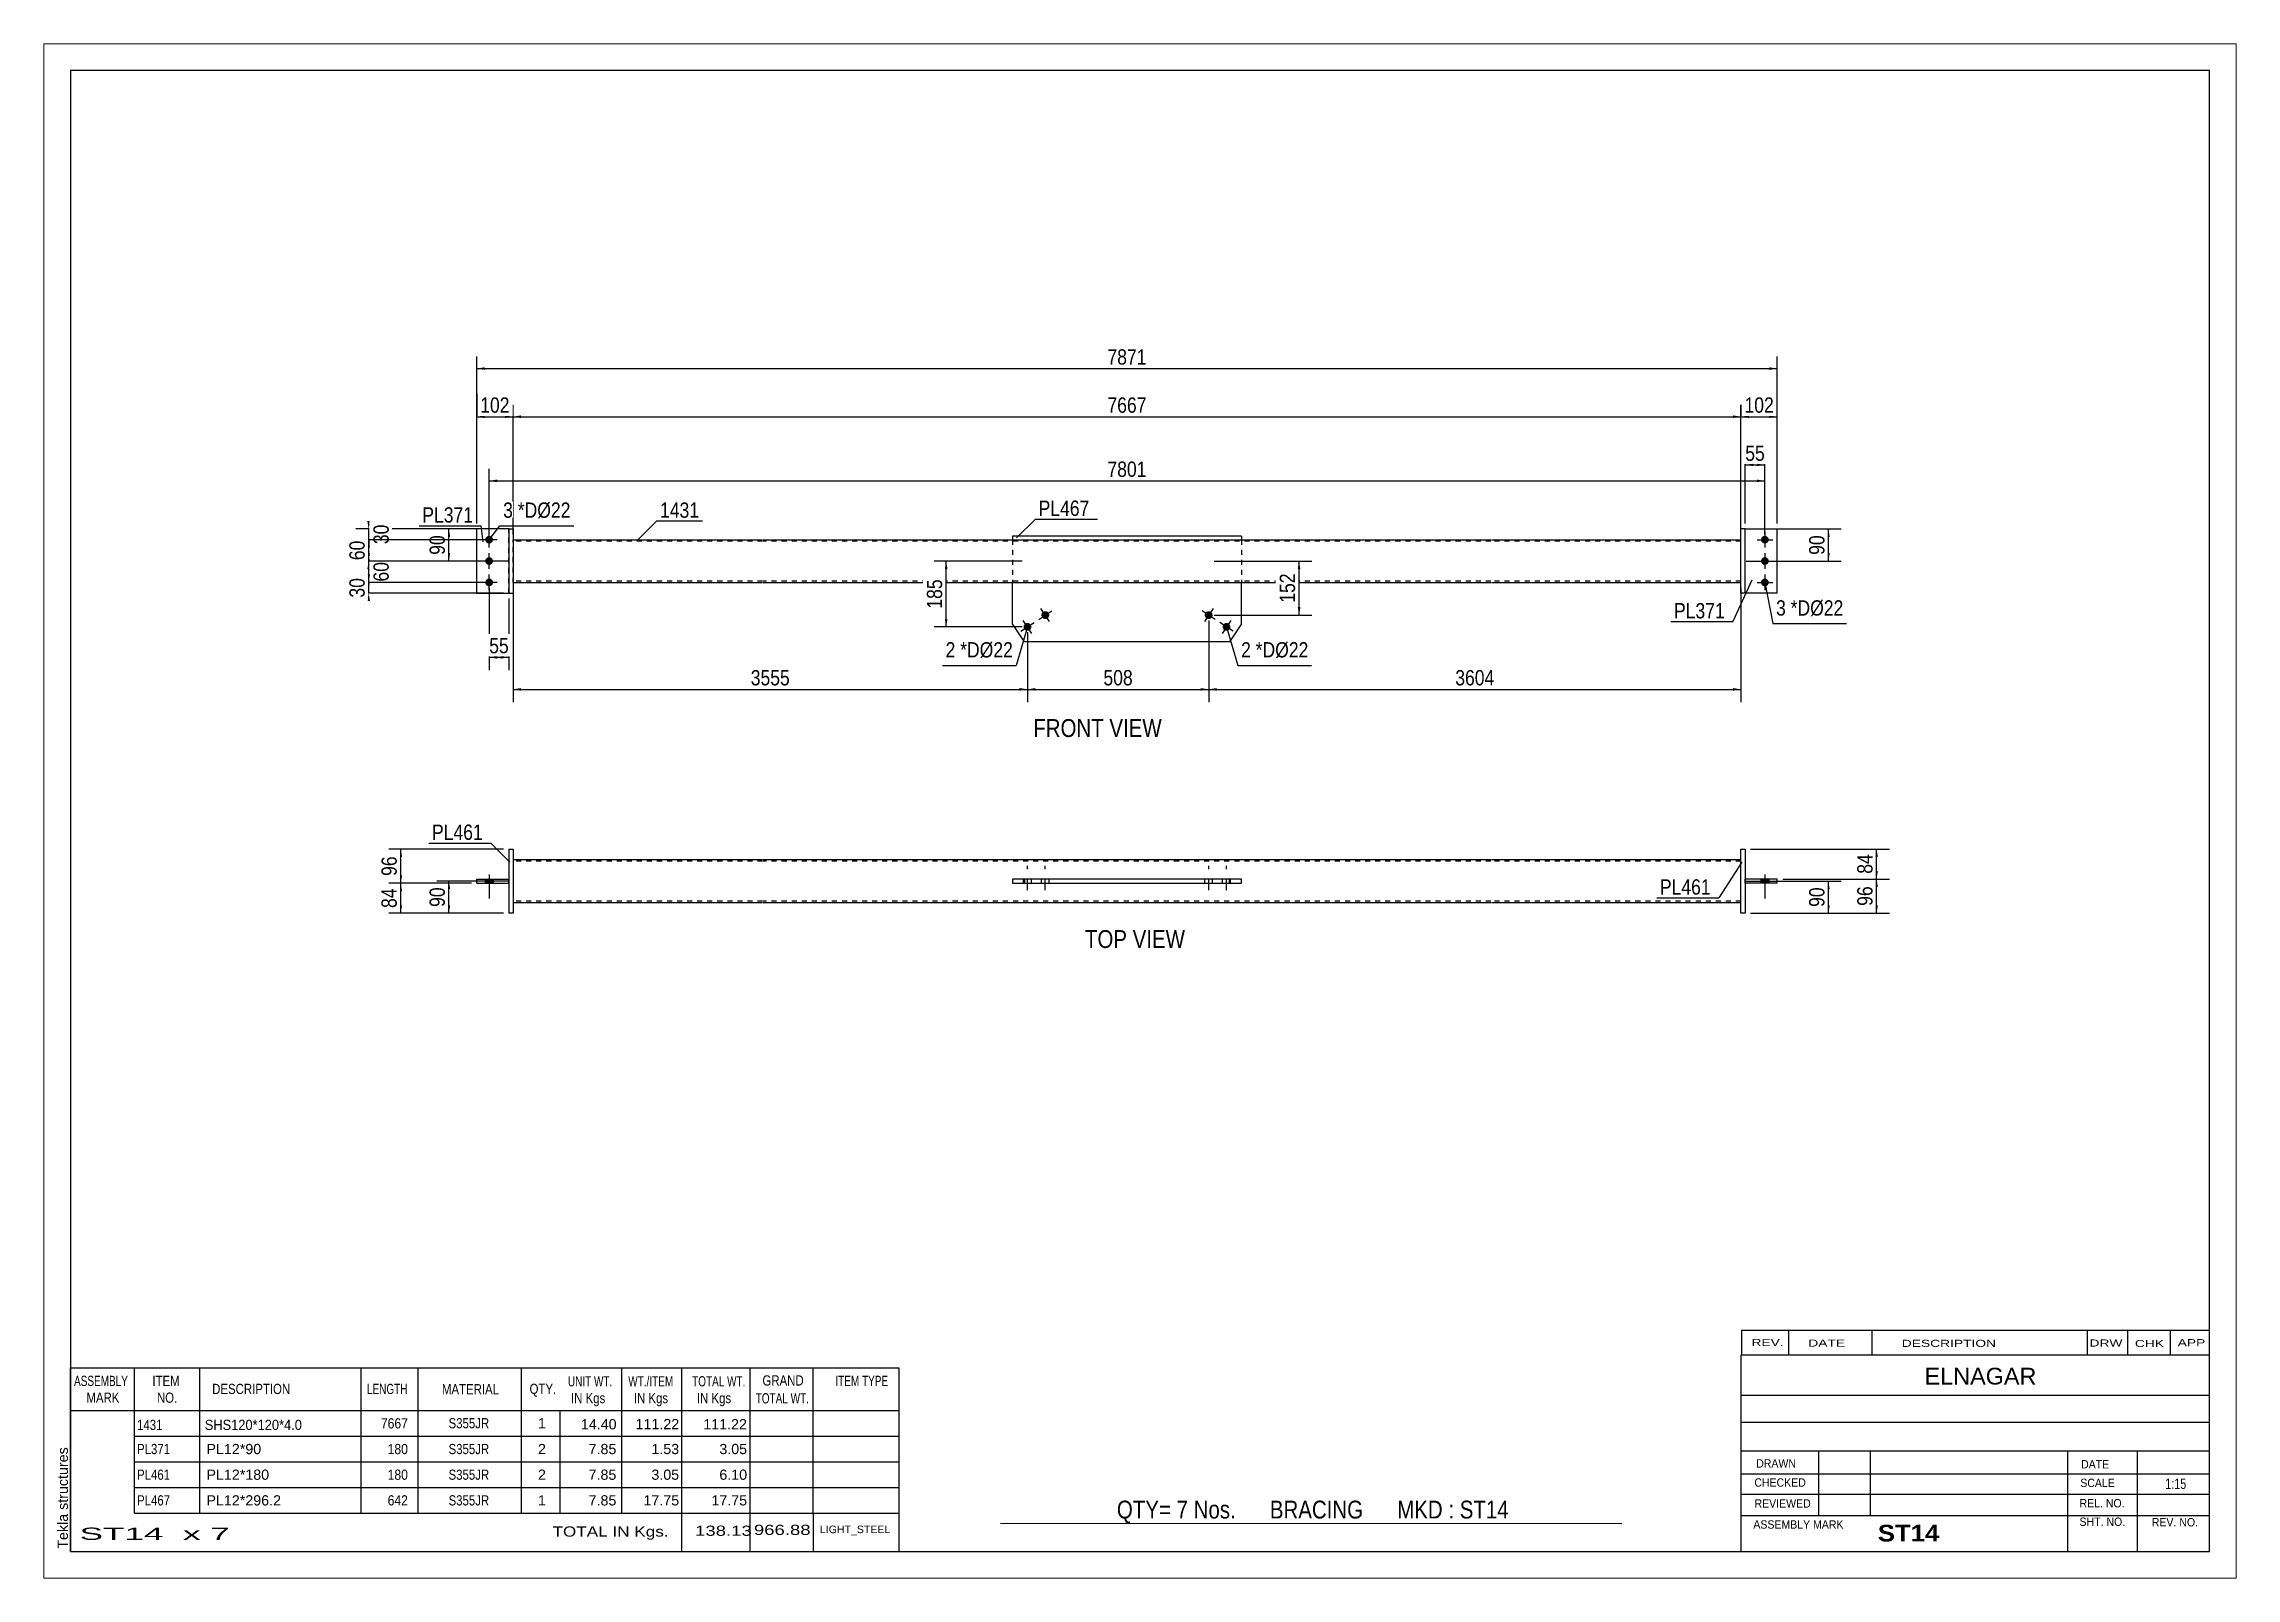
# Paper-space layout 'Layout1' of a CAD drawing. Header units: millimetres. Extents: x 0 to 410, y 0 to 287.
# The model-space entities are those that its viewports show. They can reach past a viewport. Long polylines and large blocks are cut down to what shows.
import ezdxf

# ---------------------------------------------------------------- set-up
doc = ezdxf.new("R2010")
doc.units = ezdxf.units.MM
doc.linetypes.add('DXK_LINE_DOT1', pattern=[1.8814, 0.9407, -0.9407])
doc.linetypes.add('DXK_LINE_DOT2', pattern=[3.9198, 1.9599, -1.9599])
doc.layers.add('Viewport layer', color=7, linetype='Continuous', plot=False)
doc.styles.add('Arial', font='ARIAL.TTF', dxfattribs={"height": 0.2})
doc.styles.add('Arial Bold', font='ARIALBD.TTF', dxfattribs={"height": 0.2})
doc.styles.add('Arial Narrow', font='ARIALN.TTF', dxfattribs={"height": 0.2})

# ---------------------------------------------------------------- blocks, each defined once
blk = doc.blocks.new('Unknown-629095118-1771')
at = {"color": 5, "linetype": 'Continuous'}
for p, q in [((405, 282), (5, 282)), ((5, 282), (5, 5)), ((405, 5), (405, 282)), ((5, 5), (405, 5))]:
    blk.add_line(p, q, dxfattribs=at)
at = {"color": 174, "linetype": 'Continuous', "style": 'Arial'}
blk.add_text('Tekla structures', height=1.9102, rotation=90, dxfattribs=at).set_placement((4.5, 5.5))
blk = doc.blocks.new('Unknown-629095118-11 - 1222')
at = {"color": 0, "linetype": 'Continuous'}
blk.add_wipeout([(209.11, 157.35), (209.11, 160.85), (185.04, 160.85), (185.04, 157.35)], dxfattribs=at)
at = {"color": 6, "linetype": 'Continuous', "style": 'Arial Narrow'}
blk.add_text('FRONT VIEW', height=3.34, dxfattribs=at).set_placement((185.04, 157.35))
blk = doc.blocks.new('Unknown-629095118-12 - 1254')
at = {"color": 0, "linetype": 'Continuous'}
blk.add_wipeout([(213.45, 117.88), (213.45, 121.38), (194.7, 121.38), (194.7, 117.88)], dxfattribs=at)
at = {"color": 6, "linetype": 'Continuous', "style": 'Arial Narrow'}
blk.add_text('TOP VIEW', height=3.34, dxfattribs=at).set_placement((194.7, 117.88))
blk = doc.blocks.new('Part-629095118-1239 - 1222')
at = {"color": 2, "linetype": 'Continuous'}
for p, q in [((80.95, 184.25), (80.95, 196.25)), ((86.95, 196.25), (80.95, 196.25)), ((80.95, 184.25), (86.95, 184.25))]:
    blk.add_line(p, q, dxfattribs=at)
at = {"color": 7, "linetype": 'DXK_LINE_DOT1'}
blk.add_line((86.95, 184.25), (86.95, 196.25), dxfattribs=at)
blk = doc.blocks.new('Part-629095118-1238 - 1222')
at = {"color": 2, "linetype": 'Continuous'}
for p, q in [((181.18, 194.92), (181.18, 194.25)), ((223.96, 194.92), (181.18, 194.92)), ((223.96, 194.92), (223.96, 194.25)), ((181.18, 178.5), (181.18, 186.25)), ((223.96, 178.5), (223.96, 186.25)), ((183.39, 175.17), (181.18, 178.5)), ((223.96, 178.5), (221.75, 175.17)), ((221.75, 175.17), (183.39, 175.17))]:
    blk.add_line(p, q, dxfattribs=at)
at = {"color": 7, "linetype": 'DXK_LINE_DOT1'}
for p, q in [((181.18, 194.25), (181.18, 186.25)), ((223.96, 194.25), (223.96, 186.25))]:
    blk.add_line(p, q, dxfattribs=at)
blk = doc.blocks.new('Part-629095118-1240 - 1222')
at = {"color": 2, "linetype": 'Continuous'}
for p, q in [((86.95, 196.25), (86.95, 184.25)), ((86.95, 196.25), (87.75, 196.25)), ((87.75, 196.25), (87.75, 184.25)), ((86.95, 184.25), (87.75, 184.25))]:
    blk.add_line(p, q, dxfattribs=at)
blk = doc.blocks.new('Part-629095118-1241 - 1222')
at = {"color": 2, "linetype": 'Continuous'}
for p, q in [((318.19, 196.25), (324.19, 196.25)), ((324.19, 184.25), (324.19, 196.25)), ((324.19, 184.25), (318.19, 184.25))]:
    blk.add_line(p, q, dxfattribs=at)
at = {"color": 7, "linetype": 'DXK_LINE_DOT1'}
blk.add_line((318.19, 184.25), (318.19, 196.25), dxfattribs=at)
blk = doc.blocks.new('Part-629095118-1242 - 1222')
at = {"color": 2, "linetype": 'Continuous'}
for p, q in [((318.19, 196.25), (317.39, 196.25)), ((317.39, 184.25), (317.39, 196.25)), ((318.19, 184.25), (318.19, 196.25)), ((318.19, 184.25), (317.39, 184.25))]:
    blk.add_line(p, q, dxfattribs=at)
blk = doc.blocks.new('Part-629095118-1243 - 1222')
at = {"color": 2, "linetype": 'Continuous'}
for p, q in [((87.75, 194.25), (134.42, 194.25)), ((134.52, 194.25), (270.62, 194.25)), ((270.72, 194.25), (317.39, 194.25)), ((87.75, 186.25), (134.42, 186.25)), ((134.52, 186.25), (270.62, 186.25)), ((270.72, 186.25), (317.39, 186.25))]:
    blk.add_line(p, q, dxfattribs=at)
at = {"color": 7, "linetype": 'DXK_LINE_DOT1'}
for p, q in [((87.75, 186.25), (87.75, 194.25)), ((134.42, 193.98), (87.75, 193.98)), ((270.62, 193.98), (134.52, 193.98)), ((317.39, 193.98), (270.72, 193.98)), ((317.39, 186.25), (317.39, 194.25)), ((134.42, 186.52), (87.75, 186.52)), ((270.62, 186.52), (134.52, 186.52)), ((317.39, 186.52), (270.72, 186.52))]:
    blk.add_line(p, q, dxfattribs=at)
blk = doc.blocks.new('Bolt-629095118-1244 - 1222')
at = {"linetype": 'Continuous'}
for points in [[(217.44, 179.53, -1), (218.25, 180.76, -1)], [(220.78, 177.33, -1), (221.59, 178.55, -1)]]:
    blk.add_hatch(color=3, dxfattribs=at).paths.add_polyline_path(points)
at = {"color": 3, "linetype": 'Continuous'}
for p, q in [((219.07, 179.34), (216.62, 180.95)), ((218.66, 181.37), (217.04, 178.92)), ((222.41, 177.13), (219.96, 178.75)), ((221.99, 179.16), (220.38, 176.72))]:
    blk.add_line(p, q, dxfattribs=at)
blk = doc.blocks.new('Bolt-629095118-1245 - 1222')
at = {"linetype": 'Continuous'}
for points in [[(186.89, 180.76, -1), (187.7, 179.53, -1)], [(183.55, 178.55, -1), (184.36, 177.33, -1)]]:
    blk.add_hatch(color=3, dxfattribs=at).paths.add_polyline_path(points)
at = {"color": 3, "linetype": 'Continuous'}
for p, q in [((186.07, 179.34), (188.51, 180.95)), ((188.1, 178.92), (186.48, 181.37)), ((182.73, 177.13), (185.18, 178.75)), ((184.76, 176.72), (183.15, 179.16))]:
    blk.add_line(p, q, dxfattribs=at)
blk = doc.blocks.new('Bolt-629095118-1246 - 1222')
at = {"linetype": 'Continuous'}
for points in [[(83.28, 193.52, -1), (83.28, 194.98, -1)], [(83.28, 189.52, -1), (83.28, 190.98, -1)], [(83.28, 185.52, -1), (83.28, 186.98, -1)]]:
    blk.add_hatch(color=3, dxfattribs=at).paths.add_polyline_path(points)
at = {"color": 3, "linetype": 'Continuous'}
for p, q in [((84.75, 194.25), (81.82, 194.25)), ((83.28, 192.78), (83.28, 195.72)), ((84.75, 190.25), (81.82, 190.25)), ((83.28, 188.78), (83.28, 191.72)), ((84.75, 186.25), (81.82, 186.25)), ((83.28, 184.78), (83.28, 187.72))]:
    blk.add_line(p, q, dxfattribs=at)
blk = doc.blocks.new('Bolt-629095118-1247 - 1222')
at = {"linetype": 'Continuous'}
for points in [[(321.86, 194.98, -1), (321.86, 193.52, -1)], [(321.86, 190.98, -1), (321.86, 189.52, -1)], [(321.86, 186.98, -1), (321.86, 185.52, -1)]]:
    blk.add_hatch(color=3, dxfattribs=at).paths.add_polyline_path(points)
at = {"color": 3, "linetype": 'Continuous'}
for p, q in [((320.39, 194.25), (323.32, 194.25)), ((321.86, 195.72), (321.86, 192.78)), ((320.39, 190.25), (323.32, 190.25)), ((321.86, 191.72), (321.86, 188.78)), ((320.39, 186.25), (323.32, 186.25)), ((321.86, 187.72), (321.86, 184.78))]:
    blk.add_line(p, q, dxfattribs=at)
blk = doc.blocks.new('Part-629095118-1256 - 1254')
at = {"color": 2, "linetype": 'Continuous'}
for p, q in [((80.95, 129.98), (80.95, 130.78)), ((80.95, 130.78), (86.95, 130.78)), ((80.95, 129.98), (86.95, 129.98)), ((86.95, 129.98), (86.95, 130.78))]:
    blk.add_line(p, q, dxfattribs=at)
blk = doc.blocks.new('Bolt-629095118-1264 - 1254')
at = {"linetype": 'Continuous'}
blk.add_hatch(color=3, dxfattribs=at).paths.add_polyline_path([(322.59, 130.78), (321.12, 130.78), (321.12, 129.98), (322.59, 129.98)])
blk.add_hatch(color=3, dxfattribs=at).paths.add_polyline_path([(322.59, 130.78), (321.12, 130.78), (321.12, 129.98), (322.59, 129.98)])
blk.add_hatch(color=3, dxfattribs=at).paths.add_polyline_path([(322.59, 130.78), (321.12, 130.78), (321.12, 129.98), (322.59, 129.98)])
at = {"color": 3, "linetype": 'Continuous'}
for p, q in [((321.86, 131.65), (321.86, 127.12)), ((321.86, 131.65), (321.86, 127.12)), ((321.86, 131.65), (321.86, 127.12)), ((321.12, 130.78), (321.12, 129.98)), ((321.12, 130.78), (321.12, 129.98)), ((321.12, 130.78), (321.12, 129.98)), ((322.59, 130.78), (322.59, 129.98)), ((322.59, 130.78), (322.59, 129.98)), ((322.59, 130.78), (322.59, 129.98))]:
    blk.add_line(p, q, dxfattribs=at)
blk = doc.blocks.new('Part-629095118-1255 - 1254')
at = {"color": 2, "linetype": 'Continuous'}
for p, q in [((223.96, 130.78), (181.18, 130.78)), ((181.18, 130.78), (181.18, 129.98)), ((181.18, 129.98), (223.96, 129.98)), ((223.96, 129.98), (223.96, 130.78))]:
    blk.add_line(p, q, dxfattribs=at)
at = {"color": 7, "linetype": 'DXK_LINE_DOT1'}
for p, q in [((183.39, 130.78), (183.39, 129.98)), ((221.75, 129.98), (221.75, 130.78))]:
    blk.add_line(p, q, dxfattribs=at)
blk = doc.blocks.new('Part-629095118-1257 - 1254')
at = {"color": 2, "linetype": 'Continuous'}
for p, q in [((86.95, 136.38), (86.95, 124.38)), ((86.95, 136.38), (87.75, 136.38)), ((87.75, 136.38), (87.75, 124.38)), ((87.75, 124.38), (86.95, 124.38))]:
    blk.add_line(p, q, dxfattribs=at)
blk = doc.blocks.new('Part-629095118-1258 - 1254')
at = {"color": 2, "linetype": 'Continuous'}
for p, q in [((324.19, 130.78), (318.19, 130.78)), ((318.19, 129.98), (318.19, 130.78)), ((324.19, 129.98), (318.19, 129.98)), ((324.19, 129.98), (324.19, 130.78))]:
    blk.add_line(p, q, dxfattribs=at)
blk = doc.blocks.new('Part-629095118-1259 - 1254')
at = {"color": 2, "linetype": 'Continuous'}
for p, q in [((317.39, 124.38), (317.39, 136.38)), ((317.39, 136.38), (318.19, 136.38)), ((318.19, 136.38), (318.19, 124.38)), ((318.19, 124.38), (317.39, 124.38))]:
    blk.add_line(p, q, dxfattribs=at)
blk = doc.blocks.new('Part-629095118-1260 - 1254')
at = {"color": 2, "linetype": 'Continuous'}
for p, q in [((134.42, 134.38), (87.75, 134.38)), ((270.62, 134.38), (134.52, 134.38)), ((317.39, 134.38), (270.72, 134.38)), ((87.75, 126.38), (134.42, 126.38)), ((134.52, 126.38), (270.62, 126.38)), ((270.72, 126.38), (317.39, 126.38))]:
    blk.add_line(p, q, dxfattribs=at)
at = {"color": 7, "linetype": 'DXK_LINE_DOT1'}
for p, q in [((87.75, 134.38), (87.75, 126.38)), ((134.42, 134.12), (87.75, 134.12)), ((270.62, 134.12), (134.52, 134.12)), ((317.39, 134.12), (270.72, 134.12)), ((317.39, 126.38), (317.39, 134.38)), ((223.96, 130.78), (181.18, 130.78)), ((181.18, 130.78), (181.18, 129.98)), ((181.18, 129.98), (223.96, 129.98)), ((223.96, 129.98), (223.96, 130.78)), ((134.42, 126.65), (87.75, 126.65)), ((270.62, 126.65), (134.52, 126.65)), ((317.39, 126.65), (270.72, 126.65))]:
    blk.add_line(p, q, dxfattribs=at)
blk = doc.blocks.new('Bolt-629095118-1261 - 1254')
at = {"color": 3, "linetype": 'DXK_LINE_DOT2'}
for p, q in [((217.85, 128.72), (217.85, 133.25)), ((221.18, 128.72), (221.18, 133.25)), ((217.11, 129.98), (217.11, 130.78)), ((218.58, 129.98), (218.58, 130.78)), ((220.45, 129.98), (220.45, 130.78)), ((221.92, 129.98), (221.92, 130.78))]:
    blk.add_line(p, q, dxfattribs=at)
blk = doc.blocks.new('Bolt-629095118-1262 - 1254')
at = {"color": 3, "linetype": 'DXK_LINE_DOT2'}
for p, q in [((183.95, 128.72), (183.95, 133.25)), ((187.29, 128.72), (187.29, 133.25)), ((183.22, 129.98), (183.22, 130.78)), ((184.69, 129.98), (184.69, 130.78)), ((186.56, 129.98), (186.56, 130.78)), ((188.02, 129.98), (188.02, 130.78))]:
    blk.add_line(p, q, dxfattribs=at)
blk = doc.blocks.new('Bolt-629095118-1263 - 1254')
at = {"linetype": 'Continuous'}
blk.add_hatch(color=3, dxfattribs=at).paths.add_polyline_path([(82.55, 129.98), (84.02, 129.98), (84.02, 130.78), (82.55, 130.78)])
blk.add_hatch(color=3, dxfattribs=at).paths.add_polyline_path([(82.55, 129.98), (84.02, 129.98), (84.02, 130.78), (82.55, 130.78)])
blk.add_hatch(color=3, dxfattribs=at).paths.add_polyline_path([(82.55, 129.98), (84.02, 129.98), (84.02, 130.78), (82.55, 130.78)])
at = {"color": 3, "linetype": 'Continuous'}
for p, q in [((83.28, 131.65), (83.28, 127.12)), ((83.28, 131.65), (83.28, 127.12)), ((83.28, 131.65), (83.28, 127.12)), ((82.55, 130.78), (82.55, 129.98)), ((82.55, 130.78), (82.55, 129.98)), ((82.55, 130.78), (82.55, 129.98)), ((84.02, 130.78), (84.02, 129.98)), ((84.02, 130.78), (84.02, 129.98)), ((84.02, 130.78), (84.02, 129.98))]:
    blk.add_line(p, q, dxfattribs=at)
blk = doc.blocks.new('StraightDimension-629095118-1288 - 1222')
at = {"linetype": 'Continuous'}
for points in [[(60.5, 188.75), (60.75, 190.25), (61, 188.75)], [(61, 187.75), (60.75, 186.25), (60.5, 187.75)]]:
    blk.add_hatch(color=7, dxfattribs=at).paths.add_polyline_path(points)
at = {"color": 7, "linetype": 'Continuous'}
for p, q in [((82.28, 190.25), (58.35, 190.25)), ((60.75, 186.25), (60.75, 190.25)), ((82.28, 186.25), (58.35, 186.25))]:
    blk.add_line(p, q, dxfattribs=at)
at = {"color": 0}
blk.add_wipeout([(65.1, 190.68), (60.9, 190.68), (60.9, 185.82), (65.1, 185.82)], dxfattribs=at)
at = {"color": 3, "style": 'Arial Narrow'}
blk.add_text('60', height=2.863, rotation=90.0002, dxfattribs=at).set_placement((64.5, 186.42))
blk = doc.blocks.new('StraightDimension-629095118-1307 - 1222')
at = {"linetype": 'Continuous'}
for points in [[(168.5, 188.75), (168.75, 190.25), (169, 188.75)], [(169, 179.44), (168.75, 177.94), (168.5, 179.44)]]:
    blk.add_hatch(color=7, dxfattribs=at).paths.add_polyline_path(points)
at = {"color": 7, "linetype": 'Continuous'}
for p, q in [((182.95, 190.25), (166.5, 190.25)), ((168.75, 177.94), (168.75, 190.25)), ((182.95, 177.94), (166.5, 177.94))]:
    blk.add_line(p, q, dxfattribs=at)
at = {"color": 0}
blk.add_wipeout([(168.6, 187.44), (164.4, 187.44), (164.4, 180.75), (168.6, 180.75)], dxfattribs=at)
at = {"color": 3, "style": 'Arial Narrow'}
blk.add_text('185', height=2.863, rotation=90.0002, dxfattribs=at).set_placement((168, 181.35))
blk = doc.blocks.new('StraightDimension-629095118-1302 - 1222')
at = {"linetype": 'Continuous'}
for points in [[(234.5, 188.75), (234.75, 190.25), (235, 188.75)], [(235, 181.65), (234.75, 180.15), (234.5, 181.65)]]:
    blk.add_hatch(color=7, dxfattribs=at).paths.add_polyline_path(points)
at = {"color": 7, "linetype": 'Continuous'}
for p, q in [((218.85, 190.25), (237.15, 190.25)), ((234.75, 180.15), (234.75, 190.25)), ((218.85, 180.15), (237.15, 180.15))]:
    blk.add_line(p, q, dxfattribs=at)
at = {"color": 0}
blk.add_wipeout([(234.6, 188.54), (230.4, 188.54), (230.4, 181.86), (234.6, 181.86)], dxfattribs=at)
at = {"color": 3, "style": 'Arial Narrow'}
blk.add_text('152', height=2.863, rotation=90.0002, dxfattribs=at).set_placement((234, 182.46))
blk = doc.blocks.new('StraightDimension-629095118-1323 - 1222')
at = {"linetype": 'Continuous'}
for points in [[(219.35, 166), (217.85, 166.25), (219.35, 166.5)], [(315.89, 166.5), (317.39, 166.25), (315.89, 166)]]:
    blk.add_hatch(color=7, dxfattribs=at).paths.add_polyline_path(points)
at = {"color": 7, "linetype": 'Continuous'}
for p, q in [((317.39, 185.25), (317.39, 163.85)), ((217.85, 179.15), (217.85, 163.85)), ((217.85, 166.25), (317.39, 166.25))]:
    blk.add_line(p, q, dxfattribs=at)
at = {"color": 0}
blk.add_wipeout([(271.87, 166.4), (271.87, 170.6), (263.36, 170.6), (263.36, 166.4)], dxfattribs=at)
at = {"color": 3, "style": 'Arial Narrow'}
blk.add_text('3604', height=2.863, dxfattribs=at).set_placement((263.96, 167))
blk = doc.blocks.new('StraightDimension-629095118-1341 - 1222')
at = {"linetype": 'Continuous'}
for points in [[(318.89, 217), (317.39, 217.25), (318.89, 217.5)], [(322.69, 217.5), (324.19, 217.25), (322.69, 217)]]:
    blk.add_hatch(color=7, dxfattribs=at).paths.add_polyline_path(points)
at = {"color": 7, "linetype": 'Continuous'}
for p, q in [((317.39, 195.25), (317.39, 219.5)), ((324.19, 197.25), (324.19, 219.5)), ((317.39, 217.25), (324.19, 217.25))]:
    blk.add_line(p, q, dxfattribs=at)
at = {"color": 0}
blk.add_wipeout([(324.13, 217.4), (324.13, 221.6), (317.45, 221.6), (317.45, 217.4)], dxfattribs=at)
at = {"color": 3, "style": 'Arial Narrow'}
blk.add_text('102', height=2.863, dxfattribs=at).set_placement((318.05, 218))
blk = doc.blocks.new('StraightDimension-629095118-1342 - 1222')
at = {"linetype": 'Continuous'}
for points in [[(89.25, 217), (87.75, 217.25), (89.25, 217.5)], [(315.89, 217.5), (317.39, 217.25), (315.89, 217)]]:
    blk.add_hatch(color=7, dxfattribs=at).paths.add_polyline_path(points)
at = {"color": 7, "linetype": 'Continuous'}
for p, q in [((87.75, 195.25), (87.75, 219.5)), ((317.39, 195.25), (317.39, 219.5)), ((87.75, 217.25), (317.39, 217.25))]:
    blk.add_line(p, q, dxfattribs=at)
at = {"color": 0}
blk.add_wipeout([(206.83, 217.4), (206.83, 221.6), (198.31, 221.6), (198.31, 217.4)], dxfattribs=at)
at = {"color": 3, "style": 'Arial Narrow'}
blk.add_text('7667', height=2.863, dxfattribs=at).set_placement((198.91, 218))
blk = doc.blocks.new('StraightDimension-629095118-1343 - 1222')
at = {"linetype": 'Continuous'}
for points in [[(82.45, 217), (80.95, 217.25), (82.45, 217.5)], [(86.25, 217.5), (87.75, 217.25), (86.25, 217)]]:
    blk.add_hatch(color=7, dxfattribs=at).paths.add_polyline_path(points)
at = {"color": 7, "linetype": 'Continuous'}
for p, q in [((80.95, 197.25), (80.95, 219.5)), ((87.75, 195.25), (87.75, 219.5)), ((80.95, 217.25), (87.75, 217.25))]:
    blk.add_line(p, q, dxfattribs=at)
at = {"color": 0}
blk.add_wipeout([(87.69, 217.4), (87.69, 221.6), (81.01, 221.6), (81.01, 217.4)], dxfattribs=at)
at = {"color": 3, "style": 'Arial Narrow'}
blk.add_text('102', height=2.863, dxfattribs=at).set_placement((81.61, 218))
blk = doc.blocks.new('StraightDimension-629095118-1275 - 1222')
at = {"linetype": 'Continuous'}
for points in [[(75.5, 194.75), (75.75, 196.25), (76, 194.75)], [(76, 191.75), (75.75, 190.25), (75.5, 191.75)]]:
    blk.add_hatch(color=7, dxfattribs=at).paths.add_polyline_path(points)
at = {"color": 7, "linetype": 'Continuous'}
for p, q in [((85.95, 196.25), (73.5, 196.25)), ((75.75, 190.25), (75.75, 196.25)), ((86.75, 190.25), (73.5, 190.25))]:
    blk.add_line(p, q, dxfattribs=at)
at = {"color": 0}
blk.add_wipeout([(75.6, 195.68), (71.4, 195.68), (71.4, 190.82), (75.6, 190.82)], dxfattribs=at)
at = {"color": 3, "style": 'Arial Narrow'}
blk.add_text('90', height=2.863, rotation=90.0002, dxfattribs=at).set_placement((75, 191.42))
blk = doc.blocks.new('StraightDimension-629095118-1281 - 1222')
at = {"linetype": 'Continuous'}
for points in [[(333.5, 194.75), (333.75, 196.25), (334, 194.75)], [(334, 191.75), (333.75, 190.25), (333.5, 191.75)]]:
    blk.add_hatch(color=7, dxfattribs=at).paths.add_polyline_path(points)
at = {"color": 7, "linetype": 'Continuous'}
for p, q in [((319.19, 196.25), (336.15, 196.25)), ((333.75, 190.25), (333.75, 196.25)), ((318.39, 190.25), (336.15, 190.25))]:
    blk.add_line(p, q, dxfattribs=at)
at = {"color": 0}
blk.add_wipeout([(333.6, 195.68), (329.4, 195.68), (329.4, 190.82), (333.6, 190.82)], dxfattribs=at)
at = {"color": 3, "style": 'Arial Narrow'}
blk.add_text('90', height=2.863, rotation=90.0002, dxfattribs=at).set_placement((333, 191.42))
blk = doc.blocks.new('StraightDimension-629095118-1286 - 1222')
at = {"linetype": 'Continuous'}
for points in [[(61, 197.75), (60.75, 196.25), (60.5, 197.75)], [(60.5, 192.75), (60.75, 194.25), (61, 192.75)]]:
    blk.add_hatch(color=7, dxfattribs=at).paths.add_polyline_path(points)
at = {"color": 7, "linetype": 'Continuous'}
for p, q in [((85.95, 196.25), (58.35, 196.25)), ((82.28, 194.25), (58.35, 194.25)), ((60.75, 194.25), (60.75, 196.25))]:
    blk.add_line(p, q, dxfattribs=at)
at = {"color": 0}
blk.add_wipeout([(65.1, 197.68), (60.9, 197.68), (60.9, 192.82), (65.1, 192.82)], dxfattribs=at)
at = {"color": 3, "style": 'Arial Narrow'}
blk.add_text('30', height=2.863, rotation=90.0002, dxfattribs=at).set_placement((64.5, 193.42))
blk = doc.blocks.new('StraightDimension-629095118-1287 - 1222')
at = {"linetype": 'Continuous'}
for points in [[(60.5, 192.75), (60.75, 194.25), (61, 192.75)], [(61, 191.75), (60.75, 190.25), (60.5, 191.75)]]:
    blk.add_hatch(color=7, dxfattribs=at).paths.add_polyline_path(points)
at = {"color": 7, "linetype": 'Continuous'}
for p, q in [((82.28, 194.25), (58.5, 194.25)), ((60.75, 190.25), (60.75, 194.25)), ((82.28, 190.25), (58.5, 190.25))]:
    blk.add_line(p, q, dxfattribs=at)
at = {"color": 0}
blk.add_wipeout([(60.6, 194.68), (56.4, 194.68), (56.4, 189.82), (60.6, 189.82)], dxfattribs=at)
at = {"color": 3, "style": 'Arial Narrow'}
blk.add_text('60', height=2.863, rotation=90.0002, dxfattribs=at).set_placement((60, 190.42))
blk = doc.blocks.new('StraightDimension-629095118-1289 - 1222')
at = {"linetype": 'Continuous'}
for points in [[(61, 187.75), (60.75, 186.25), (60.5, 187.75)], [(60.5, 182.75), (60.75, 184.25), (61, 182.75)]]:
    blk.add_hatch(color=7, dxfattribs=at).paths.add_polyline_path(points)
at = {"color": 7, "linetype": 'Continuous'}
for p, q in [((82.28, 186.25), (58.5, 186.25)), ((60.75, 184.25), (60.75, 186.25)), ((85.95, 184.25), (58.5, 184.25))]:
    blk.add_line(p, q, dxfattribs=at)
at = {"color": 0}
blk.add_wipeout([(60.6, 187.68), (56.4, 187.68), (56.4, 182.82), (60.6, 182.82)], dxfattribs=at)
at = {"color": 3, "style": 'Arial Narrow'}
blk.add_text('30', height=2.863, rotation=90.0002, dxfattribs=at).set_placement((60, 183.42))
blk = doc.blocks.new('StraightDimension-629095118-1312 - 1222')
at = {"linetype": 'Continuous'}
for points in [[(319.69, 208), (318.19, 208.25), (319.69, 208.5)], [(320.36, 208.5), (321.86, 208.25), (320.36, 208)]]:
    blk.add_hatch(color=7, dxfattribs=at).paths.add_polyline_path(points)
at = {"color": 7, "linetype": 'Continuous'}
for p, q in [((318.19, 197.25), (318.19, 210.5)), ((321.86, 195.25), (321.86, 210.5)), ((318.19, 208.25), (321.86, 208.25))]:
    blk.add_line(p, q, dxfattribs=at)
at = {"color": 0}
blk.add_wipeout([(322.45, 208.4), (322.45, 212.6), (317.59, 212.6), (317.59, 208.4)], dxfattribs=at)
at = {"color": 3, "style": 'Arial Narrow'}
blk.add_text('55', height=2.863, dxfattribs=at).set_placement((318.19, 209))
blk = doc.blocks.new('StraightDimension-629095118-1318 - 1222')
at = {"linetype": 'Continuous'}
for points in [[(84.78, 172), (83.28, 172.25), (84.78, 172.5)], [(85.45, 172.5), (86.95, 172.25), (85.45, 172)]]:
    blk.add_hatch(color=7, dxfattribs=at).paths.add_polyline_path(points)
at = {"color": 7, "linetype": 'Continuous'}
for p, q in [((83.28, 185.25), (83.28, 169.85)), ((86.95, 183.25), (86.95, 169.85)), ((83.28, 172.25), (86.95, 172.25))]:
    blk.add_line(p, q, dxfattribs=at)
at = {"color": 0}
blk.add_wipeout([(87.54, 172.4), (87.54, 176.6), (82.69, 176.6), (82.69, 172.4)], dxfattribs=at)
at = {"color": 3, "style": 'Arial Narrow'}
blk.add_text('55', height=2.863, dxfattribs=at).set_placement((83.29, 173))
blk = doc.blocks.new('StraightDimension-629095118-1324 - 1222')
at = {"linetype": 'Continuous'}
for points in [[(185.45, 166), (183.95, 166.25), (185.45, 166.5)], [(216.35, 166.5), (217.85, 166.25), (216.35, 166)]]:
    blk.add_hatch(color=7, dxfattribs=at).paths.add_polyline_path(points)
at = {"color": 7, "linetype": 'Continuous'}
for p, q in [((183.95, 176.94), (183.95, 163.85)), ((217.85, 179.15), (217.85, 163.85)), ((183.95, 166.25), (217.85, 166.25))]:
    blk.add_line(p, q, dxfattribs=at)
at = {"color": 0}
blk.add_wipeout([(204.24, 166.4), (204.24, 170.6), (197.56, 170.6), (197.56, 166.4)], dxfattribs=at)
at = {"color": 3, "style": 'Arial Narrow'}
blk.add_text('508', height=2.863, dxfattribs=at).set_placement((198.16, 167))
blk = doc.blocks.new('StraightDimension-629095118-1325 - 1222')
at = {"linetype": 'Continuous'}
for points in [[(89.25, 166), (87.75, 166.25), (89.25, 166.5)], [(182.45, 166.5), (183.95, 166.25), (182.45, 166)]]:
    blk.add_hatch(color=7, dxfattribs=at).paths.add_polyline_path(points)
at = {"color": 7, "linetype": 'Continuous'}
for p, q in [((87.75, 185.25), (87.75, 163.85)), ((183.95, 176.94), (183.95, 163.85)), ((87.75, 166.25), (183.95, 166.25))]:
    blk.add_line(p, q, dxfattribs=at)
at = {"color": 0}
blk.add_wipeout([(140.11, 166.4), (140.11, 170.6), (131.6, 170.6), (131.6, 166.4)], dxfattribs=at)
at = {"color": 3, "style": 'Arial Narrow'}
blk.add_text('3555', height=2.863, dxfattribs=at).set_placement((132.2, 167))
blk = doc.blocks.new('StraightDimension-629095118-1335 - 1222')
at = {"linetype": 'Continuous'}
for points in [[(84.78, 205), (83.28, 205.25), (84.78, 205.5)], [(320.36, 205.5), (321.86, 205.25), (320.36, 205)]]:
    blk.add_hatch(color=7, dxfattribs=at).paths.add_polyline_path(points)
at = {"color": 7, "linetype": 'Continuous'}
for p, q in [((83.28, 195.25), (83.28, 207.5)), ((83.28, 205.25), (321.86, 205.25)), ((321.86, 195.25), (321.86, 207.5))]:
    blk.add_line(p, q, dxfattribs=at)
at = {"color": 0}
blk.add_wipeout([(206.83, 205.4), (206.83, 209.6), (198.31, 209.6), (198.31, 205.4)], dxfattribs=at)
at = {"color": 3, "style": 'Arial Narrow'}
blk.add_text('7801', height=2.863, dxfattribs=at).set_placement((198.91, 206))
blk = doc.blocks.new('StraightDimension-629095118-1349 - 1222')
at = {"linetype": 'Continuous'}
for points in [[(82.45, 226), (80.95, 226.25), (82.45, 226.5)], [(322.69, 226.5), (324.19, 226.25), (322.69, 226)]]:
    blk.add_hatch(color=7, dxfattribs=at).paths.add_polyline_path(points)
at = {"color": 7, "linetype": 'Continuous'}
for p, q in [((80.95, 197.25), (80.95, 228.5)), ((80.95, 226.25), (324.19, 226.25)), ((324.19, 197.25), (324.19, 228.5))]:
    blk.add_line(p, q, dxfattribs=at)
at = {"color": 0}
blk.add_wipeout([(206.83, 226.4), (206.83, 230.6), (198.31, 230.6), (198.31, 226.4)], dxfattribs=at)
at = {"color": 3, "style": 'Arial Narrow'}
blk.add_text('7871', height=2.863, dxfattribs=at).set_placement((198.91, 227))
blk = doc.blocks.new('StraightDimension-629095118-1353 - 1254')
at = {"linetype": 'Continuous'}
for points in [[(75.5, 128.88), (75.75, 130.38), (76, 128.88)], [(76, 125.88), (75.75, 124.38), (75.5, 125.88)]]:
    blk.add_hatch(color=7, dxfattribs=at).paths.add_polyline_path(points)
at = {"color": 7, "linetype": 'Continuous'}
for p, q in [((86.75, 130.38), (73.5, 130.38)), ((75.75, 124.38), (75.75, 130.38)), ((85.95, 124.38), (73.5, 124.38))]:
    blk.add_line(p, q, dxfattribs=at)
at = {"color": 0}
blk.add_wipeout([(75.6, 129.81), (71.4, 129.81), (71.4, 124.96), (75.6, 124.96)], dxfattribs=at)
at = {"color": 3, "style": 'Arial Narrow'}
blk.add_text('90', height=2.863, rotation=90.0002, dxfattribs=at).set_placement((75, 125.56))
blk = doc.blocks.new('StraightDimension-629095118-1358 - 1254')
at = {"linetype": 'Continuous'}
for points in [[(333.5, 128.88), (333.75, 130.38), (334, 128.88)], [(334, 125.88), (333.75, 124.38), (333.5, 125.88)]]:
    blk.add_hatch(color=7, dxfattribs=at).paths.add_polyline_path(points)
at = {"color": 7, "linetype": 'Continuous'}
for p, q in [((318.39, 130.38), (336.15, 130.38)), ((333.75, 124.38), (333.75, 130.38)), ((319.19, 124.38), (336.15, 124.38))]:
    blk.add_line(p, q, dxfattribs=at)
at = {"color": 0}
blk.add_wipeout([(333.6, 129.81), (329.4, 129.81), (329.4, 124.96), (333.6, 124.96)], dxfattribs=at)
at = {"color": 3, "style": 'Arial Narrow'}
blk.add_text('90', height=2.863, rotation=90.0002, dxfattribs=at).set_placement((333, 125.56))
blk = doc.blocks.new('StraightDimension-629095118-1363 - 1254')
at = {"linetype": 'Continuous'}
for points in [[(66.5, 134.88), (66.75, 136.38), (67, 134.88)], [(67, 131.48), (66.75, 129.98), (66.5, 131.48)]]:
    blk.add_hatch(color=7, dxfattribs=at).paths.add_polyline_path(points)
at = {"color": 7, "linetype": 'Continuous'}
for p, q in [((85.95, 136.38), (64.5, 136.38)), ((66.75, 129.98), (66.75, 136.38)), ((79.95, 129.98), (64.5, 129.98))]:
    blk.add_line(p, q, dxfattribs=at)
at = {"color": 0}
blk.add_wipeout([(66.6, 135.61), (62.4, 135.61), (62.4, 130.76), (66.6, 130.76)], dxfattribs=at)
at = {"color": 3, "style": 'Arial Narrow'}
blk.add_text('96', height=2.863, rotation=90.0002, dxfattribs=at).set_placement((66, 131.36))
blk = doc.blocks.new('StraightDimension-629095118-1364 - 1254')
at = {"linetype": 'Continuous'}
for points in [[(66.5, 128.48), (66.75, 129.98), (67, 128.48)], [(67, 125.88), (66.75, 124.38), (66.5, 125.88)]]:
    blk.add_hatch(color=7, dxfattribs=at).paths.add_polyline_path(points)
at = {"color": 7, "linetype": 'Continuous'}
for p, q in [((79.95, 129.98), (64.5, 129.98)), ((66.75, 124.38), (66.75, 129.98)), ((85.95, 124.38), (64.5, 124.38))]:
    blk.add_line(p, q, dxfattribs=at)
at = {"color": 0}
blk.add_wipeout([(66.6, 129.61), (62.4, 129.61), (62.4, 124.76), (66.6, 124.76)], dxfattribs=at)
at = {"color": 3, "style": 'Arial Narrow'}
blk.add_text('84', height=2.863, rotation=90.0002, dxfattribs=at).set_placement((66, 125.36))
blk = doc.blocks.new('StraightDimension-629095118-1371 - 1254')
at = {"linetype": 'Continuous'}
for points in [[(342.5, 134.88), (342.75, 136.38), (343, 134.88)], [(343, 132.28), (342.75, 130.78), (342.5, 132.28)]]:
    blk.add_hatch(color=7, dxfattribs=at).paths.add_polyline_path(points)
at = {"color": 7, "linetype": 'Continuous'}
for p, q in [((319.19, 136.38), (345.15, 136.38)), ((342.75, 130.78), (342.75, 136.38)), ((325.19, 130.78), (345.15, 130.78))]:
    blk.add_line(p, q, dxfattribs=at)
at = {"color": 0}
blk.add_wipeout([(342.6, 136.01), (338.4, 136.01), (338.4, 131.16), (342.6, 131.16)], dxfattribs=at)
at = {"color": 3, "style": 'Arial Narrow'}
blk.add_text('84', height=2.863, rotation=90.0002, dxfattribs=at).set_placement((342, 131.76))
blk = doc.blocks.new('StraightDimension-629095118-1372 - 1254')
at = {"linetype": 'Continuous'}
for points in [[(342.5, 129.28), (342.75, 130.78), (343, 129.28)], [(343, 125.88), (342.75, 124.38), (342.5, 125.88)]]:
    blk.add_hatch(color=7, dxfattribs=at).paths.add_polyline_path(points)
at = {"color": 7, "linetype": 'Continuous'}
for p, q in [((325.19, 130.78), (345.15, 130.78)), ((342.75, 124.38), (342.75, 130.78)), ((319.19, 124.38), (345.15, 124.38))]:
    blk.add_line(p, q, dxfattribs=at)
at = {"color": 0}
blk.add_wipeout([(342.6, 130.01), (338.4, 130.01), (338.4, 125.16), (342.6, 125.16)], dxfattribs=at)
at = {"color": 3, "style": 'Arial Narrow'}
blk.add_text('96', height=2.863, rotation=90.0002, dxfattribs=at).set_placement((342, 125.76))
blk = doc.blocks.new('CBS_NAME_BLOG-629095118-1812')
at = {"color": 7, "linetype": 'Continuous'}
for p, q in [((317.41, 41.75), (404.93, 41.75)), ((317.41, 5.04), (317.41, 41.75)), ((317.41, 34.21), (404.93, 34.21)), ((317.48, 29.16), (405, 29.16)), ((317.41, 23.79), (404.93, 23.79)), ((331.93, 11.68), (331.93, 23.78)), ((341.62, 11.71), (341.62, 23.78)), ((378.53, 5.04), (378.53, 23.77)), ((391.58, 5.04), (391.58, 23.78)), ((317.42, 19.49), (405, 19.51)), ((317.41, 15.74), (404.93, 15.74)), ((317.41, 11.7), (404.93, 11.7)), ((317.41, 5), (405, 5))]:
    blk.add_line(p, q, dxfattribs=at)
at = {"color": 3, "linetype": 'Continuous', "style": 'Arial'}
blk.add_text('ELNAGAR', height=3.133, dxfattribs=at).set_placement((351.73, 36.22))
at = {"color": 3, "linetype": 'Continuous'}
for s, height, style, width, p in [('DRAWN', 1.566, 'Arial', 0.9, (320.24, 20.68)), ('DATE', 1.566, 'Arial', 0.9, (381, 20.52)), ('CHECKED', 1.566, 'Arial', 0.9, (319.89, 17.11)), ('SCALE', 1.566, 'Arial', 0.9, (380.85, 17.04)), ('1:15', 1.957, 'Arial Narrow', 0.9, (396.74, 16.68)), ('REVIEWED', 1.566, 'Arial', 0.9, (319.93, 13.19)), ('REL. NO.', 1.566, 'Arial', 0.9, (380.71, 13.24)), ('ASSEMBLY MARK', 1.5663, 'Arial', 0.9, (319.71, 9.26)), ('ST14', 3.131, 'Arial Bold', 1.1, (342.99, 6.86)), ('SHT. NO.', 1.566, 'Arial', 0.9, (380.71, 9.77)), ('REV. NO.', 1.566, 'Arial', 0.9, (394.23, 9.68))]:
    blk.add_text(s, height=height, dxfattribs=dict(at, style=style, width=width)).set_placement(p)
blk = doc.blocks.new('CBS_BOM-629095118-1810')
at = {"color": 7, "linetype": 'Continuous'}
for p, q in [((4.97, 31.37), (4.97, 39.37)), ((4.97, 39.37), (159.89, 39.37)), ((16.97, 31.37), (16.97, 39.37)), ((29.16, 31.37), (29.16, 39.37)), ((59.32, 31.37), (59.32, 39.37)), ((70, 31.37), (70, 39.37)), ((89.32, 31.37), (89.32, 39.37)), ((108.12, 31.37), (108.12, 39.37)), ((119.33, 31.37), (119.33, 39.37)), ((132.12, 31.37), (132.12, 39.37)), ((143.87, 31.37), (143.87, 39.37)), ((159.89, 39.36), (159.89, 31.38)), ((4.97, 31.37), (159.89, 31.37)), ((4.97, 26.57), (4.97, 31.37)), ((16.97, 26.57), (16.97, 31.37)), ((29.16, 26.57), (29.16, 31.37)), ((59.32, 26.57), (59.32, 31.37)), ((70, 26.57), (70, 31.37)), ((89.32, 26.57), (89.32, 31.37)), ((96.58, 26.57), (96.58, 31.37)), ((108.12, 26.57), (108.12, 31.37)), ((119.33, 26.57), (119.33, 31.37)), ((132.12, 26.57), (132.12, 31.37)), ((143.89, 26.57), (143.89, 31.37)), ((159.89, 31.37), (159.89, 26.57)), ((4.97, 21.77), (4.97, 26.57)), ((16.97, 26.57), (159.89, 26.57)), ((16.97, 21.77), (16.97, 26.57)), ((29.16, 21.77), (29.16, 26.57)), ((59.32, 21.77), (59.32, 26.57)), ((70, 21.77), (70, 26.57)), ((89.32, 21.77), (89.32, 26.57)), ((96.58, 21.77), (96.58, 26.57)), ((108.12, 21.77), (108.12, 26.57)), ((119.33, 21.77), (119.33, 26.57)), ((132.12, 21.77), (132.12, 26.57)), ((143.89, 21.77), (143.89, 26.57)), ((159.89, 26.56), (159.89, 21.77)), ((4.97, 16.97), (4.97, 21.77)), ((16.97, 21.77), (159.89, 21.77)), ((16.97, 16.97), (16.97, 21.77)), ((29.16, 16.97), (29.16, 21.77)), ((59.32, 16.97), (59.32, 21.77)), ((70, 16.97), (70, 21.77)), ((89.32, 16.97), (89.32, 21.77)), ((96.58, 16.97), (96.58, 21.77)), ((108.12, 16.97), (108.12, 21.77)), ((119.33, 16.97), (119.33, 21.77)), ((132.12, 16.97), (132.12, 21.77)), ((143.89, 16.97), (143.89, 21.77)), ((159.89, 21.76), (159.89, 16.97)), ((4.97, 12.17), (4.97, 16.97)), ((16.97, 16.97), (159.89, 16.97)), ((16.97, 12.17), (16.97, 16.97)), ((29.16, 12.17), (29.16, 16.97)), ((59.32, 12.17), (59.32, 16.97)), ((70, 12.17), (70, 16.97)), ((89.32, 12.17), (89.32, 16.97)), ((96.58, 12.17), (96.58, 16.97)), ((108.12, 12.17), (108.12, 16.97)), ((119.33, 12.17), (119.33, 16.97)), ((132.12, 12.17), (132.12, 16.97)), ((143.89, 12.17), (143.89, 16.97)), ((159.89, 16.96), (159.89, 12.17)), ((4.97, 4.97), (4.97, 12.15)), ((16.97, 12.17), (159.89, 12.17)), ((119.33, 4.97), (119.33, 12.15)), ((132.12, 4.97), (132.12, 12.15)), ((143.93, 4.97), (143.93, 12.15)), ((159.89, 12.17), (159.89, 4.97)), ((4.97, 4.97), (159.89, 4.97))]:
    blk.add_line(p, q, dxfattribs=at)
at = {"color": 3, "linetype": 'Continuous', "style": 'Arial'}
for s, height, width, p in [('ASSEMBLY', 1.91, 0.7, (5.65, 35.94)), ('ITEM', 1.91, 0.8, (20.3, 35.94)), ('UNIT WT.', 1.91, 0.7, (98.01, 35.87)), ('WT./ITEM', 1.91, 0.7, (109.3, 35.87)), ('TOTAL WT.', 1.91, 0.7, (121.24, 35.87)), ('GRAND', 1.91, 0.8, (134.39, 36.03)), ('ITEM TYPE', 1.91, 0.7, (148.03, 35.95)), ('MARK', 1.91, 0.8, (7.97, 32.81)), ('NO.', 1.91, 0.8, (21.15, 32.81)), ('DESCRIPTION', 1.9102, 0.8, (31.48, 34.44)), ('LENGTH', 1.91, 0.7, (60.43, 34.44)), ('MATERIAL', 1.91, 0.8, (74.45, 34.39)), ('QTY.', 1.91, 0.8, (90.84, 34.47)), ('IN Kgs', 1.91, 0.8, (98.59, 32.73)), ('IN Kgs', 1.91, 0.8, (110.34, 32.73)), ('IN Kgs', 1.91, 0.8, (122.13, 32.73)), ('TOTAL WT.', 1.91, 0.7, (133.13, 32.69))]:
    blk.add_text(s, height=height, dxfattribs=dict(at, width=width)).set_placement(p)
at = {"color": 7, "linetype": 'Continuous', "style": 'Arial'}
for s, height, width, p in [('1431', 1.91, 0.8, (17.43, 27.72)), ('SHS120*120*4.0', 1.9102, 0.9, (30.1, 27.72)), ('7667', 1.91, 0.85, (63.04, 28)), ('S355JR', 1.91, 0.8, (75.69, 28.03)), ('PL371', 1.91, 0.8, (17.43, 23.2)), ('180', 1.91, 0.85, (64.3, 23.2)), ('S355JR', 1.91, 0.8, (75.69, 23.2)), ('PL461', 1.91, 0.8, (17.43, 18.4)), ('180', 1.91, 0.85, (64.3, 18.4)), ('S355JR', 1.91, 0.8, (75.69, 18.4)), ('PL467', 1.91, 0.8, (17.43, 13.6)), ('642', 1.91, 0.85, (64.3, 13.6)), ('S355JR', 1.91, 0.8, (75.69, 13.6))]:
    blk.add_text(s, height=height, dxfattribs=dict(at, width=width)).set_placement(p)
for s, p in [('1', (92.41, 28.03)), ('14.40', (100.44, 27.84)), ('111.22', (110.66, 27.87)), ('111.22', (123.33, 27.84)), ('PL12*90', (30.41, 23.2)), ('2', (92.41, 23.2)), ('7.85', (101.88, 23.2)), ('1.53', (113.62, 23.2)), ('3.05', (126.33, 23.2)), ('PL12*180', (30.41, 18.4)), ('2', (92.41, 18.4)), ('7.85', (101.88, 18.4)), ('3.05', (113.62, 18.4)), ('6.10', (126.33, 18.4)), ('PL12*296.2', (30.41, 13.6)), ('1', (92.41, 13.6)), ('7.85', (101.88, 13.6)), ('17.75', (112.14, 13.6)), ('17.75', (124.85, 13.6))]:
    blk.add_text(s, height=1.91, dxfattribs=at).set_placement(p)
at = {"color": 6, "linetype": 'Continuous', "style": 'Arial'}
for s, height, width, p in [('ST14  x 7', 2.292, 2.05, (6.69, 7.16)), ('TOTAL IN Kgs.', 1.9102, 1.2, (95.13, 7.77)), ('138.13', 1.91, 1.3, (121.79, 7.92)), ('966.88', 1.91, 1.3, (132.79, 8.08))]:
    blk.add_text(s, height=height, dxfattribs=dict(at, width=width)).set_placement(p)
blk.add_text('LIGHT_STEEL', height=1.4135, dxfattribs=at).set_placement((145.14, 8.42))
blk = doc.blocks.new('CBS_CALLOFF-629095118-1811')
at = {"color": 7, "linetype": 'Continuous'}
blk.add_line((178.88, 10.27), (295.11, 10.25), dxfattribs=at)
at = {"color": 3, "linetype": 'Continuous', "style": 'Arial Narrow'}
blk.add_text('QTY= 7 Nos.      BRACING      MKD : ST14', height=3.3405, dxfattribs=at).set_placement((200.68, 11.16))
blk = doc.blocks.new('CBS_REVISION-629095118-1813')
at = {"color": 7, "linetype": 'Continuous'}
for p, q in [((317.49, 46.38), (404.99, 46.38)), ((317.49, 46.38), (317.49, 41.75)), ((326.29, 46.38), (326.29, 41.75)), ((341.88, 46.38), (341.88, 41.81)), ((382.14, 46.38), (382.14, 41.75)), ((389.68, 46.38), (389.68, 41.75)), ((397.63, 46.38), (397.63, 41.75)), ((317.49, 41.75), (404.99, 41.75))]:
    blk.add_line(p, q, dxfattribs=at)
at = {"color": 7, "style": 'Arial Narrow', "width": 1.7}
for s, height, p in [('REV.', 1.326, (319.35, 43.43)), ('DATE', 1.326, (329.98, 43.31)), ('DESCRIPTION', 1.3257, (347.46, 43.26)), ('DRW', 1.326, (382.57, 43.32)), ('CHK', 1.326, (391.06, 43.23)), ('APP', 1.326, (399.06, 43.38))]:
    blk.add_text(s, height=height, dxfattribs=at).set_placement(p)
blk = doc.blocks.new('Mark-629095118-1384 - 1222')
at = {"color": 0}
blk.add_wipeout([(195.54, 198.7), (195.54, 201.7), (186.04, 201.7), (186.04, 198.7)], dxfattribs=at)
blk.add_wipeout([(195.54, 198.7), (195.54, 201.7), (186.04, 201.7), (186.04, 198.7)], dxfattribs=at)
at = {"color": 7, "linetype": 'Continuous'}
for p, q in [((181.9, 194.57), (185.44, 198.1)), ((185.44, 198.1), (197.04, 198.1))]:
    blk.add_line(p, q, dxfattribs=at)
at = {"color": 3, "style": 'Arial Narrow'}
blk.add_text('PL467', height=2.863, dxfattribs=at).set_placement((186.04, 198.7))
blk = doc.blocks.new('Mark-629095118-1387 - 1222')
at = {"color": 0}
blk.add_wipeout([(80.28, 197.45), (80.28, 200.45), (70.78, 200.45), (70.78, 197.45)], dxfattribs=at)
blk.add_wipeout([(80.28, 197.45), (80.28, 200.45), (70.78, 200.45), (70.78, 197.45)], dxfattribs=at)
at = {"color": 7, "linetype": 'Continuous'}
for p in [(70.18, 196.85), (82.17, 193.83)]:
    blk.add_line(p, (81.78, 196.85), dxfattribs=at)
at = {"color": 3, "style": 'Arial Narrow'}
blk.add_text('PL371', height=2.863, dxfattribs=at).set_placement((70.78, 197.45))
blk = doc.blocks.new('Mark-629095118-1390 - 1222')
at = {"color": 0}
blk.add_wipeout([(314.37, 179.53), (314.37, 182.53), (304.87, 182.53), (304.87, 179.53)], dxfattribs=at)
blk.add_wipeout([(314.37, 179.53), (314.37, 182.53), (304.87, 182.53), (304.87, 179.53)], dxfattribs=at)
at = {"color": 7, "linetype": 'Continuous'}
for p in [(319.41, 186.67), (304.27, 178.93)]:
    blk.add_line(p, (315.87, 178.93), dxfattribs=at)
at = {"color": 3, "style": 'Arial Narrow'}
blk.add_text('PL371', height=2.863, dxfattribs=at).set_placement((304.87, 179.53))
blk = doc.blocks.new('Mark-629095118-1393 - 1222')
at = {"color": 0}
blk.add_wipeout([(122.55, 198.35), (122.55, 201.35), (115.24, 201.35), (115.24, 198.35)], dxfattribs=at)
blk.add_wipeout([(122.55, 198.35), (122.55, 201.35), (115.24, 201.35), (115.24, 198.35)], dxfattribs=at)
at = {"color": 7, "linetype": 'Continuous'}
for p, q in [((111.1, 194.22), (114.64, 197.75)), ((114.64, 197.75), (123.15, 197.75))]:
    blk.add_line(p, q, dxfattribs=at)
at = {"color": 3, "style": 'Arial Narrow'}
blk.add_text('1431', height=2.863, dxfattribs=at).set_placement((115.24, 198.35))
blk = doc.blocks.new('Mark-629095118-1405 - 1222')
at = {"color": 0}
blk.add_wipeout([(225.73, 172.22), (225.73, 175.22), (223.91, 175.22), (223.91, 172.22)], dxfattribs=at)
blk.add_wipeout([(225.73, 172.22), (225.73, 175.22), (223.91, 175.22), (223.91, 172.22)], dxfattribs=at)
at = {"color": 7, "linetype": 'Continuous'}
blk.add_line((221.18, 177.94), (223.31, 170.72), dxfattribs=at)
at = {"color": 0}
blk.add_wipeout([(230.28, 172.22), (230.28, 175.22), (226.63, 175.22), (226.63, 172.22)], dxfattribs=at)
blk.add_wipeout([(230.28, 172.22), (230.28, 175.22), (226.63, 175.22), (226.63, 172.22)], dxfattribs=at)
at = {"color": 3, "style": 'Arial Narrow'}
blk.add_text('2', height=2.86, dxfattribs=at).set_placement((223.91, 172.22))
at = {"color": 0}
blk.add_wipeout([(236.5, 172.22), (236.5, 175.22), (230.28, 175.22), (230.28, 172.22)], dxfattribs=at)
blk.add_wipeout([(236.5, 172.22), (236.5, 175.22), (230.28, 175.22), (230.28, 172.22)], dxfattribs=at)
at = {"color": 7, "linetype": 'Continuous'}
blk.add_line((223.31, 170.72), (237.1, 170.72), dxfattribs=at)
at = {"color": 3, "style": 'Arial Narrow'}
for s, p in [('*D', (226.63, 172.22)), ('Ø22', (230.28, 172.22))]:
    blk.add_text(s, height=2.863, dxfattribs=at).set_placement(p)
blk = doc.blocks.new('Mark-629095118-1406 - 1222')
at = {"color": 0}
blk.add_wipeout([(170.47, 172.22), (170.47, 175.22), (168.64, 175.22), (168.64, 172.22)], dxfattribs=at)
blk.add_wipeout([(170.47, 172.22), (170.47, 175.22), (168.64, 175.22), (168.64, 172.22)], dxfattribs=at)
blk.add_wipeout([(175.02, 172.22), (175.02, 175.22), (171.37, 175.22), (171.37, 172.22)], dxfattribs=at)
blk.add_wipeout([(175.02, 172.22), (175.02, 175.22), (171.37, 175.22), (171.37, 172.22)], dxfattribs=at)
at = {"color": 3, "style": 'Arial Narrow'}
blk.add_text('2', height=2.86, dxfattribs=at).set_placement((168.64, 172.22))
at = {"color": 0}
blk.add_wipeout([(181.23, 172.22), (181.23, 175.22), (175.02, 175.22), (175.02, 172.22)], dxfattribs=at)
blk.add_wipeout([(181.23, 172.22), (181.23, 175.22), (175.02, 175.22), (175.02, 172.22)], dxfattribs=at)
at = {"color": 7, "linetype": 'Continuous'}
for p in [(183.95, 177.94), (168.04, 170.72)]:
    blk.add_line(p, (181.83, 170.72), dxfattribs=at)
at = {"color": 3, "style": 'Arial Narrow'}
for s, p in [('*D', (171.37, 172.22)), ('Ø22', (175.02, 172.22))]:
    blk.add_text(s, height=2.863, dxfattribs=at).set_placement(p)
blk = doc.blocks.new('Mark-629095118-1407 - 1222')
at = {"color": 0}
blk.add_wipeout([(87.73, 198.35), (87.73, 201.35), (85.9, 201.35), (85.9, 198.35)], dxfattribs=at)
blk.add_wipeout([(87.73, 198.35), (87.73, 201.35), (85.9, 201.35), (85.9, 198.35)], dxfattribs=at)
at = {"color": 7, "linetype": 'Continuous'}
blk.add_line((83.28, 194.25), (85.3, 196.85), dxfattribs=at)
at = {"color": 0}
blk.add_wipeout([(92.28, 198.35), (92.28, 201.35), (88.63, 201.35), (88.63, 198.35)], dxfattribs=at)
blk.add_wipeout([(92.28, 198.35), (92.28, 201.35), (88.63, 201.35), (88.63, 198.35)], dxfattribs=at)
at = {"color": 3, "style": 'Arial Narrow'}
blk.add_text('3', height=2.86, dxfattribs=at).set_placement((85.9, 198.35))
at = {"color": 0}
blk.add_wipeout([(98.49, 198.35), (98.49, 201.35), (92.28, 201.35), (92.28, 198.35)], dxfattribs=at)
blk.add_wipeout([(98.49, 198.35), (98.49, 201.35), (92.28, 201.35), (92.28, 198.35)], dxfattribs=at)
at = {"color": 7, "linetype": 'Continuous'}
blk.add_line((85.3, 196.85), (99.09, 196.85), dxfattribs=at)
at = {"color": 3, "style": 'Arial Narrow'}
for s, p in [('*D', (88.63, 198.35)), ('Ø22', (92.28, 198.35))]:
    blk.add_text(s, height=2.863, dxfattribs=at).set_placement(p)
blk = doc.blocks.new('Mark-629095118-1408 - 1222')
at = {"color": 0}
blk.add_wipeout([(325.78, 180.05), (325.78, 183.05), (323.96, 183.05), (323.96, 180.05)], dxfattribs=at)
blk.add_wipeout([(325.78, 180.05), (325.78, 183.05), (323.96, 183.05), (323.96, 180.05)], dxfattribs=at)
at = {"color": 7, "linetype": 'Continuous'}
blk.add_line((321.86, 186.25), (323.36, 178.55), dxfattribs=at)
at = {"color": 0}
blk.add_wipeout([(330.33, 180.05), (330.33, 183.05), (326.68, 183.05), (326.68, 180.05)], dxfattribs=at)
blk.add_wipeout([(330.33, 180.05), (330.33, 183.05), (326.68, 183.05), (326.68, 180.05)], dxfattribs=at)
at = {"color": 3, "style": 'Arial Narrow'}
blk.add_text('3', height=2.86, dxfattribs=at).set_placement((323.96, 180.05))
at = {"color": 0}
blk.add_wipeout([(336.55, 180.05), (336.55, 183.05), (330.33, 183.05), (330.33, 180.05)], dxfattribs=at)
blk.add_wipeout([(336.55, 180.05), (336.55, 183.05), (330.33, 183.05), (330.33, 180.05)], dxfattribs=at)
at = {"color": 7, "linetype": 'Continuous'}
blk.add_line((323.36, 178.55), (337.15, 178.55), dxfattribs=at)
at = {"color": 3, "style": 'Arial Narrow'}
for s, p in [('*D', (326.68, 180.05)), ('Ø22', (330.33, 180.05))]:
    blk.add_text(s, height=2.863, dxfattribs=at).set_placement(p)
blk = doc.blocks.new('Mark-629095118-1378 - 1254')
at = {"color": 0}
blk.add_wipeout([(82.09, 138.1), (82.09, 141.1), (72.59, 141.1), (72.59, 138.1)], dxfattribs=at)
blk.add_wipeout([(82.09, 138.1), (82.09, 141.1), (72.59, 141.1), (72.59, 138.1)], dxfattribs=at)
at = {"color": 7, "linetype": 'Continuous'}
for p in [(71.99, 137.5), (87.13, 133.96)]:
    blk.add_line(p, (83.59, 137.5), dxfattribs=at)
at = {"color": 3, "style": 'Arial Narrow'}
blk.add_text('PL461', height=2.863, dxfattribs=at).set_placement((72.59, 138.1))
blk = doc.blocks.new('Mark-629095118-1381 - 1254')
at = {"color": 0}
blk.add_wipeout([(311.74, 127.86), (311.74, 130.86), (302.23, 130.86), (302.23, 127.86)], dxfattribs=at)
blk.add_wipeout([(311.74, 127.86), (311.74, 130.86), (302.23, 130.86), (302.23, 127.86)], dxfattribs=at)
at = {"color": 7, "linetype": 'Continuous'}
for p in [(317.57, 133.96), (301.63, 127.26)]:
    blk.add_line(p, (313.24, 127.26), dxfattribs=at)
at = {"color": 3, "style": 'Arial Narrow'}
blk.add_text('PL461', height=2.863, dxfattribs=at).set_placement((302.23, 127.86))

msp = doc.modelspace()

# ---------------------------------------------------------------- block references
for name in ['Unknown-629095118-1771', 'Part-629095118-1239 - 1222', 'Bolt-629095118-1246 - 1222', 'Part-629095118-1240 - 1222', 'Part-629095118-1243 - 1222', 'Part-629095118-1238 - 1222', 'Part-629095118-1242 - 1222', 'Part-629095118-1241 - 1222', 'Bolt-629095118-1247 - 1222', 'Bolt-629095118-1245 - 1222', 'Bolt-629095118-1244 - 1222', 'Part-629095118-1257 - 1254', 'Part-629095118-1259 - 1254', 'Bolt-629095118-1263 - 1254', 'Part-629095118-1260 - 1254', 'Bolt-629095118-1262 - 1254', 'Bolt-629095118-1261 - 1254', 'Bolt-629095118-1264 - 1254', 'Part-629095118-1256 - 1254', 'Part-629095118-1255 - 1254', 'Part-629095118-1258 - 1254', 'CBS_REVISION-629095118-1813', 'CBS_NAME_BLOG-629095118-1812', 'CBS_BOM-629095118-1810', 'CBS_CALLOFF-629095118-1811']:
    msp.add_blockref(name, (0, 0))

# ---------------------------------------------------------------- next in the draw order: block references
for name in ['StraightDimension-629095118-1341 - 1222', 'StraightDimension-629095118-1288 - 1222', 'StraightDimension-629095118-1307 - 1222', 'StraightDimension-629095118-1302 - 1222', 'Mark-629095118-1408 - 1222', 'Unknown-629095118-11 - 1222', 'StraightDimension-629095118-1353 - 1254', 'StraightDimension-629095118-1358 - 1254', 'Unknown-629095118-12 - 1254']:
    msp.add_blockref(name, (0, 0))

# ---------------------------------------------------------------- next in the draw order: block references
for name in ['StraightDimension-629095118-1342 - 1222', 'StraightDimension-629095118-1289 - 1222', 'StraightDimension-629095118-1323 - 1222', 'StraightDimension-629095118-1363 - 1254', 'StraightDimension-629095118-1371 - 1254']:
    msp.add_blockref(name, (0, 0))

# ---------------------------------------------------------------- next in the draw order: block references
for name in ['StraightDimension-629095118-1343 - 1222', 'StraightDimension-629095118-1281 - 1222', 'StraightDimension-629095118-1318 - 1222', 'Mark-629095118-1390 - 1222', 'StraightDimension-629095118-1324 - 1222', 'Mark-629095118-1405 - 1222', 'Mark-629095118-1378 - 1254', 'StraightDimension-629095118-1364 - 1254', 'StraightDimension-629095118-1372 - 1254']:
    msp.add_blockref(name, (0, 0))

# ---------------------------------------------------------------- next in the draw order: block references
for name in ['StraightDimension-629095118-1312 - 1222', 'StraightDimension-629095118-1275 - 1222', 'StraightDimension-629095118-1325 - 1222', 'Mark-629095118-1381 - 1254']:
    msp.add_blockref(name, (0, 0))

# ---------------------------------------------------------------- next in the draw order: block references
for name in ['StraightDimension-629095118-1286 - 1222', 'Mark-629095118-1406 - 1222']:
    msp.add_blockref(name, (0, 0))

# ---------------------------------------------------------------- next in the draw order: block references
msp.add_blockref('StraightDimension-629095118-1287 - 1222', (0, 0))

# ---------------------------------------------------------------- next in the draw order: block references
msp.add_blockref('StraightDimension-629095118-1335 - 1222', (0, 0))

# ---------------------------------------------------------------- next in the draw order: block references
msp.add_blockref('StraightDimension-629095118-1349 - 1222', (0, 0))

# ---------------------------------------------------------------- next in the draw order: block references
for name in ['Mark-629095118-1393 - 1222', 'Mark-629095118-1384 - 1222', 'Mark-629095118-1387 - 1222']:
    msp.add_blockref(name, (0, 0))

# ---------------------------------------------------------------- next in the draw order: block references
msp.add_blockref('Mark-629095118-1407 - 1222', (0, 0))

psp = doc.layouts.get("Layout1")

# ---------------------------------------------------------------- viewports
at = {"layer": 'Viewport layer', "view_target_point": (205, 143.5)}
psp.add_viewport(center=(205, 143.5), size=(410, 287), view_center_point=(0, 0), view_height=287, dxfattribs=at)

doc.saveas('drawing.dxf')
